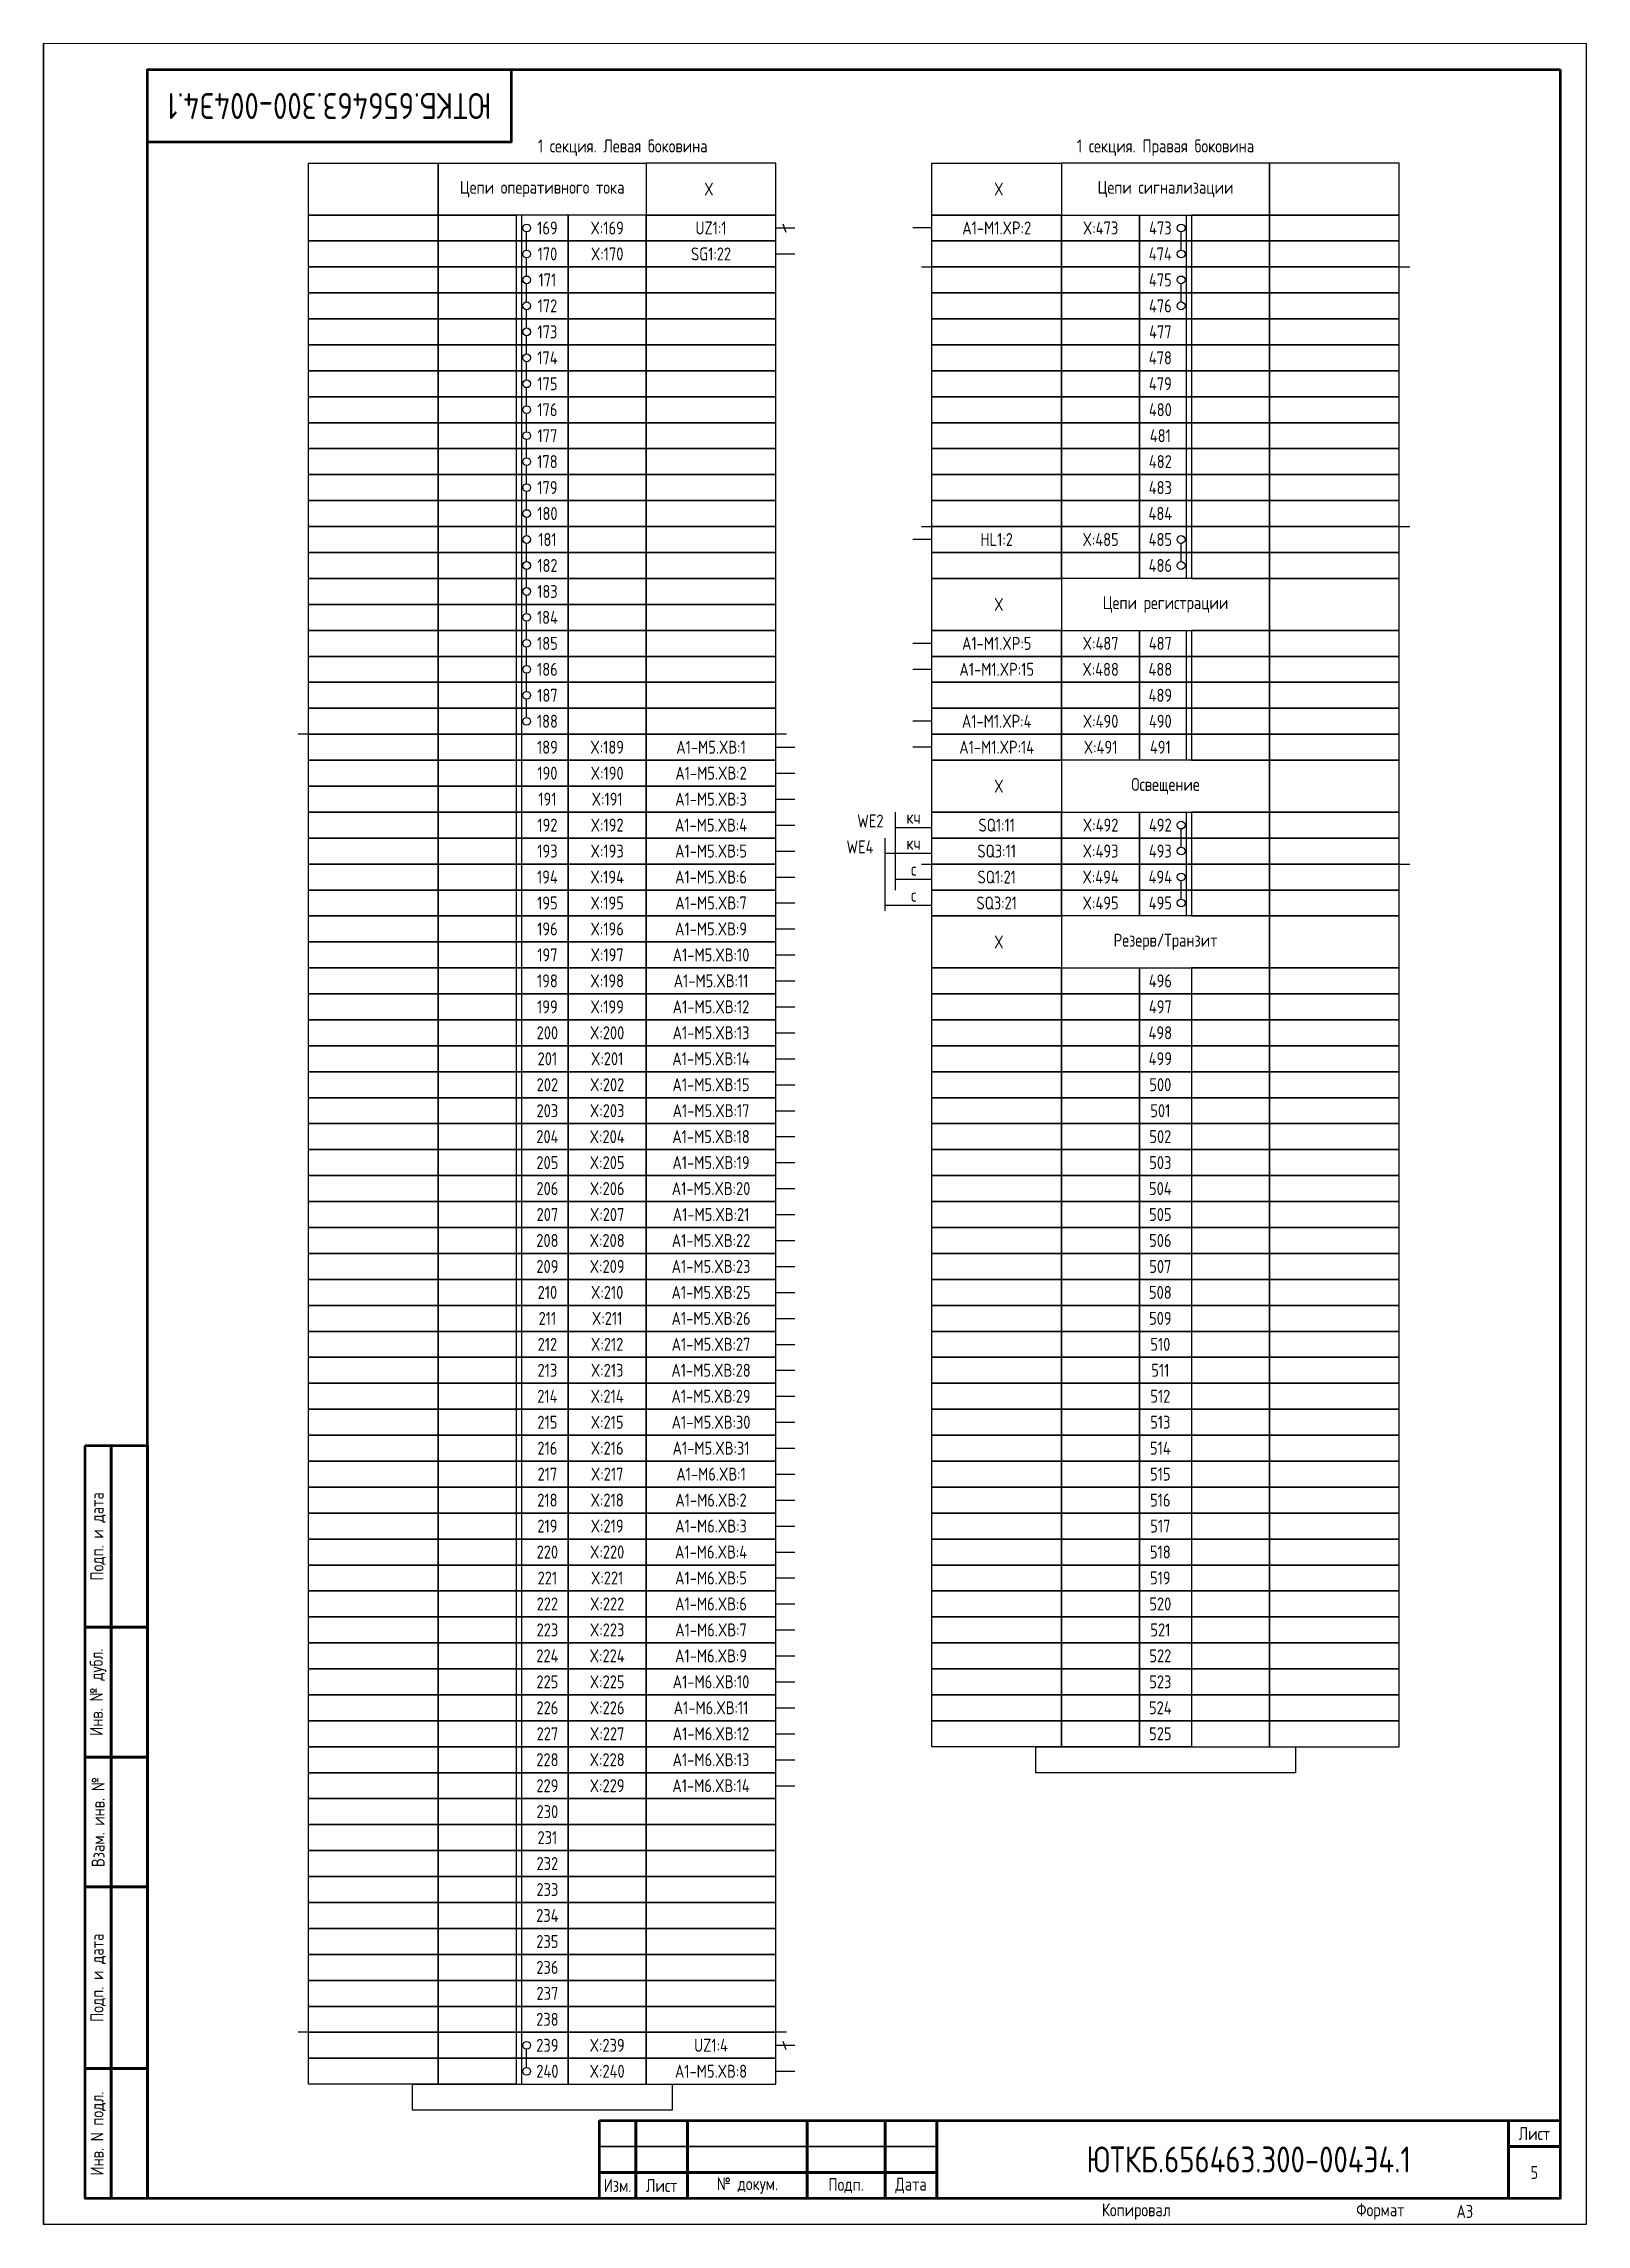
# Paper-space layout 'Э4.1_5' of a CAD drawing. Header units: millimetres, sheet in inches. Extents: x 288.1 to 295.2, y 94.4 to 104.5.
# The model-space entities are those that its viewports show. They can reach past a viewport. Long polylines and large blocks are cut down to what shows.
import ezdxf

# ---------------------------------------------------------------- set-up
doc = ezdxf.new("R2010")
doc.units = ezdxf.units.MM
doc.styles.add('Gost_type_A', font='GOST_0.TTF')

psp = doc.layouts.new('Э4.1_5')

msp = doc.modelspace()

# ---------------------------------------------------------------- texts
at = {"insert": (9223, 408.07), "char_height": 5, "width": 70, "attachment_point": 5, "rotation": 180, "style": 'Gost_type_A'}
msp.add_mtext('ЮТКБ.656463.300-004Э4.1', dxfattribs=at)
at = {"style": 'Gost_type_A'}
for s, insert, char_height, width, attachment_point in [('1 секция. Левая боковина', (9279.5, 400.03), 2.5, 59, 5), ('1 секция. Правая боковина', (9384, 400.03), 2.5, 90, 5), ('Цепи оперативного тока', (9264, 392.07), 2.5, 40, 5), ('X', (9296.09, 392.07), 2.5, 25, 5), ('X', (9351.91, 392.07), 2.5, 25, 5), ('Цепи сигнализации', (9384, 392.07), 2.5, 40, 5), ('UZ1:1', (9296.5, 384.57), 2.5, 25, 5), ('A1-M1.XP:2', (9351.5, 384.57), 2.5, 25, 5), ('SG1:22', (9296.5, 379.57), 2.5, 25, 5), ('HL1:2', (9351.5, 324.57), 2.5, 25, 5), ('X', (9351.91, 312.07), 2.5, 25, 5), ('Цепи регистрации', (9384, 312.07), 2.5, 40, 5), ('A1-M1.XP:5', (9351.5, 304.57), 2.5, 25, 5), ('A1-M1.XP:15', (9351.5, 299.57), 2.5, 25, 5), ('A1-M1.XP:4', (9351.5, 289.57), 2.5, 25, 5), ('A1-M5.XВ:1', (9296.5, 284.57), 2.5, 25, 5), ('A1-M1.XP:14', (9351.5, 284.57), 2.5, 25, 5), ('A1-M5.XВ:2', (9296.5, 279.57), 2.5, 25, 5), ('X', (9351.91, 277.07), 2.5, 25, 5), ('Освещение', (9384, 277.07), 2.5, 40, 5), ('A1-M5.XВ:3', (9296.5, 274.57), 2.5, 25, 5), ('A1-M5.XВ:4', (9296.5, 269.57), 2.5, 25, 5), ('WE2', (9327.18, 270.37), 2.5, 7, 5), ('кч', (9335.5, 271.07), 2.5, 7, 5), ('SQ1:11', (9351.5, 269.57), 2.5, 25, 5), ('A1-M5.XВ:5', (9296.5, 264.57), 2.5, 25, 5), ('WE4', (9325.18, 265.37), 2.5, 7, 5), ('кч', (9335.5, 266.07), 2.5, 7, 5), ('SQ3:11', (9351.5, 264.57), 2.5, 25, 5), ('A1-M5.XВ:6', (9296.5, 259.57), 2.5, 25, 5), ('с', (9335.5, 261.07), 2.5, 7, 5), ('SQ1:21', (9351.5, 259.57), 2.5, 25, 5), ('с', (9335.5, 256.07), 2.5, 7, 5), ('A1-M5.XВ:7', (9296.5, 254.57), 2.5, 25, 5), ('SQ3:21', (9351.5, 254.57), 2.5, 25, 5), ('A1-M5.XВ:9', (9296.5, 249.57), 2.5, 25, 5), ('X', (9351.91, 247.07), 2.5, 25, 5), ('Резерв/Транзит', (9384, 247.07), 2.5, 40, 5), ('A1-M5.XВ:10', (9296.5, 244.57), 2.5, 25, 5), ('A1-M5.XВ:11', (9296.5, 239.57), 2.5, 25, 5), ('A1-M5.XВ:12', (9296.5, 234.57), 2.5, 25, 5), ('A1-M5.XВ:13', (9296.5, 229.57), 2.5, 25, 5), ('A1-M5.XВ:14', (9296.5, 224.57), 2.5, 25, 5), ('A1-M5.XВ:15', (9296.5, 219.57), 2.5, 25, 5), ('A1-M5.XВ:17', (9296.5, 214.57), 2.5, 25, 5), ('A1-M5.XВ:18', (9296.5, 209.57), 2.5, 25, 5), ('A1-M5.XВ:19', (9296.5, 204.57), 2.5, 25, 5), ('A1-M5.XВ:20', (9296.5, 199.57), 2.5, 25, 5), ('A1-M5.XВ:21', (9296.5, 194.57), 2.5, 25, 5), ('A1-M5.XВ:22', (9296.5, 189.57), 2.5, 25, 5), ('A1-M5.XВ:23', (9296.5, 184.57), 2.5, 25, 5), ('A1-M5.XВ:25', (9296.5, 179.57), 2.5, 25, 5), ('A1-M5.XВ:26', (9296.5, 174.57), 2.5, 25, 5), ('A1-M5.XВ:27', (9296.5, 169.57), 2.5, 25, 5), ('A1-M5.XВ:28', (9296.5, 164.57), 2.5, 25, 5), ('A1-M5.XВ:29', (9296.5, 159.57), 2.5, 25, 5), ('A1-M5.XВ:30', (9296.5, 154.57), 2.5, 25, 5), ('A1-M5.XВ:31', (9296.5, 149.57), 2.5, 25, 5), ('A1-M6.XВ:1', (9296.5, 144.57), 2.5, 25, 5), ('A1-M6.XВ:2', (9296.5, 139.57), 2.5, 25, 5), ('A1-M6.XВ:3', (9296.5, 134.57), 2.5, 25, 5), ('A1-M6.XВ:4', (9296.5, 129.57), 2.5, 25, 5), ('A1-M6.XВ:5', (9296.5, 124.57), 2.5, 25, 5), ('A1-M6.XВ:6', (9296.5, 119.57), 2.5, 25, 5), ('A1-M6.XВ:7', (9296.5, 114.57), 2.5, 25, 5), ('A1-M6.XВ:9', (9296.5, 109.57), 2.5, 25, 5), ('A1-M6.XВ:10', (9296.5, 104.57), 2.5, 25, 5), ('A1-M6.XВ:11', (9296.5, 99.57), 2.5, 25, 5), ('A1-M6.XВ:12', (9296.5, 94.57), 2.5, 25, 5), ('A1-M6.XВ:13', (9296.5, 89.57), 2.5, 25, 5), ('A1-M6.XВ:14', (9296.5, 84.57), 2.5, 25, 5), ('UZ1:4', (9296.5, 34.57), 2.5, 25, 5), ('A1-M5.XВ:8', (9296.5, 29.57), 2.5, 25, 5), ('ЮТКБ.656463.300-004Э4.1', (9400, 12.57), 5, 120, 5), ('5', (9455, 10.07), 2.5, 10, 5), ('A3', (9440, 2.57), 2.5, 20, 4), ('A3', (9440, 2.57), 2.5, 20, 4)]:
    msp.add_mtext(s, dxfattribs=dict(at, insert=insert, char_height=char_height, width=width, attachment_point=attachment_point))
at = {"ltscale": 10, "char_height": 2.5, "attachment_point": 5, "style": 'Gost_type_A'}
for s, insert, width in [('169', (9265, 384.57), 8), ('X:169', (9276.5, 384.57), 15), ('X:473', (9371.5, 384.57), 15), ('473', (9383, 384.57), 8), ('170', (9265, 379.57), 8), ('X:170', (9276.5, 379.57), 15), ('474', (9383, 379.57), 8), ('171', (9265, 374.57), 8), ('475', (9383, 374.57), 8), ('172', (9265, 369.57), 8), ('476', (9383, 369.57), 8), ('173', (9265, 364.57), 8), ('477', (9383, 364.57), 8), ('174', (9265, 359.57), 8), ('478', (9383, 359.57), 8), ('175', (9265, 354.57), 8), ('479', (9383, 354.57), 8), ('176', (9265, 349.57), 8), ('480', (9383, 349.57), 8), ('177', (9265, 344.57), 8), ('481', (9383, 344.57), 8), ('178', (9265, 339.57), 8), ('482', (9383, 339.57), 8), ('179', (9265, 334.57), 8), ('483', (9383, 334.57), 8), ('180', (9265, 329.57), 8), ('484', (9383, 329.57), 8), ('181', (9265, 324.57), 8), ('X:485', (9371.5, 324.57), 15), ('485', (9383, 324.57), 8), ('182', (9265, 319.57), 8), ('486', (9383, 319.57), 8), ('183', (9265, 314.57), 8), ('184', (9265, 309.57), 8), ('185', (9265, 304.57), 8), ('X:487', (9371.5, 304.57), 15), ('487', (9383, 304.57), 8), ('186', (9265, 299.57), 8), ('X:488', (9371.5, 299.57), 15), ('488', (9383, 299.57), 8), ('187', (9265, 294.57), 8), ('489', (9383, 294.57), 8), ('188', (9265, 289.57), 8), ('X:490', (9371.5, 289.57), 15), ('490', (9383, 289.57), 8), ('189', (9265, 284.57), 8), ('X:189', (9276.5, 284.57), 15), ('X:491', (9371.5, 284.57), 15), ('491', (9383, 284.57), 8), ('190', (9265, 279.57), 8), ('X:190', (9276.5, 279.57), 15), ('191', (9265, 274.57), 8), ('X:191', (9276.5, 274.57), 15), ('192', (9265, 269.57), 8), ('X:192', (9276.5, 269.57), 15), ('X:492', (9371.5, 269.57), 15), ('492', (9383, 269.57), 8), ('193', (9265, 264.57), 8), ('X:193', (9276.5, 264.57), 15), ('X:493', (9371.5, 264.57), 15), ('493', (9383, 264.57), 8), ('194', (9265, 259.57), 8), ('X:194', (9276.5, 259.57), 15), ('X:494', (9371.5, 259.57), 15), ('494', (9383, 259.57), 8), ('195', (9265, 254.57), 8), ('X:195', (9276.5, 254.57), 15), ('X:495', (9371.5, 254.57), 15), ('495', (9383, 254.57), 8), ('196', (9265, 249.57), 8), ('X:196', (9276.5, 249.57), 15), ('197', (9265, 244.57), 8), ('X:197', (9276.5, 244.57), 15), ('198', (9265, 239.57), 8), ('X:198', (9276.5, 239.57), 15), ('496', (9383, 239.57), 8), ('199', (9265, 234.57), 8), ('X:199', (9276.5, 234.57), 15), ('497', (9383, 234.57), 8), ('200', (9265, 229.57), 8), ('X:200', (9276.5, 229.57), 15), ('498', (9383, 229.57), 8), ('201', (9265, 224.57), 8), ('X:201', (9276.5, 224.57), 15), ('499', (9383, 224.57), 8), ('202', (9265, 219.57), 8), ('X:202', (9276.5, 219.57), 15), ('500', (9383, 219.57), 8), ('203', (9265, 214.57), 8), ('X:203', (9276.5, 214.57), 15), ('501', (9383, 214.57), 8), ('204', (9265, 209.57), 8), ('X:204', (9276.5, 209.57), 15), ('502', (9383, 209.57), 8), ('205', (9265, 204.57), 8), ('X:205', (9276.5, 204.57), 15), ('503', (9383, 204.57), 8), ('206', (9265, 199.57), 8), ('X:206', (9276.5, 199.57), 15), ('504', (9383, 199.57), 8), ('207', (9265, 194.57), 8), ('X:207', (9276.5, 194.57), 15), ('505', (9383, 194.57), 8), ('208', (9265, 189.57), 8), ('X:208', (9276.5, 189.57), 15), ('506', (9383, 189.57), 8), ('209', (9265, 184.57), 8), ('X:209', (9276.5, 184.57), 15), ('507', (9383, 184.57), 8), ('210', (9265, 179.57), 8), ('X:210', (9276.5, 179.57), 15), ('508', (9383, 179.57), 8), ('211', (9265, 174.57), 8), ('X:211', (9276.5, 174.57), 15), ('509', (9383, 174.57), 8), ('212', (9265, 169.57), 8), ('X:212', (9276.5, 169.57), 15), ('510', (9383, 169.57), 8), ('213', (9265, 164.57), 8), ('X:213', (9276.5, 164.57), 15), ('511', (9383, 164.57), 8), ('214', (9265, 159.57), 8), ('X:214', (9276.5, 159.57), 15), ('512', (9383, 159.57), 8), ('215', (9265, 154.57), 8), ('X:215', (9276.5, 154.57), 15), ('513', (9383, 154.57), 8), ('216', (9265, 149.57), 8), ('X:216', (9276.5, 149.57), 15), ('514', (9383, 149.57), 8), ('217', (9265, 144.57), 8), ('X:217', (9276.5, 144.57), 15), ('515', (9383, 144.57), 8), ('218', (9265, 139.57), 8), ('X:218', (9276.5, 139.57), 15), ('516', (9383, 139.57), 8), ('219', (9265, 134.57), 8), ('X:219', (9276.5, 134.57), 15), ('517', (9383, 134.57), 8), ('220', (9265, 129.57), 8), ('X:220', (9276.5, 129.57), 15), ('518', (9383, 129.57), 8), ('221', (9265, 124.57), 8), ('X:221', (9276.5, 124.57), 15), ('519', (9383, 124.57), 8), ('222', (9265, 119.57), 8), ('X:222', (9276.5, 119.57), 15), ('520', (9383, 119.57), 8), ('223', (9265, 114.57), 8), ('X:223', (9276.5, 114.57), 15), ('521', (9383, 114.57), 8), ('224', (9265, 109.57), 8), ('X:224', (9276.5, 109.57), 15), ('522', (9383, 109.57), 8), ('225', (9265, 104.57), 8), ('X:225', (9276.5, 104.57), 15), ('523', (9383, 104.57), 8), ('226', (9265, 99.57), 8), ('X:226', (9276.5, 99.57), 15), ('524', (9383, 99.57), 8), ('227', (9265, 94.57), 8), ('X:227', (9276.5, 94.57), 15), ('525', (9383, 94.57), 8), ('228', (9265, 89.57), 8), ('X:228', (9276.5, 89.57), 15), ('229', (9265, 84.57), 8), ('X:229', (9276.5, 84.57), 15), ('230', (9265, 79.57), 8), ('231', (9265, 74.57), 8), ('232', (9265, 69.57), 8), ('233', (9265, 64.57), 8), ('234', (9265, 59.57), 8), ('235', (9265, 54.57), 8), ('236', (9265, 49.57), 8), ('237', (9265, 44.57), 8), ('238', (9265, 39.57), 8), ('239', (9265, 34.57), 8), ('X:239', (9276.5, 34.57), 15), ('240', (9265, 29.57), 8), ('X:240', (9276.5, 29.57), 15)]:
    msp.add_mtext(s, dxfattribs=dict(at, insert=insert, width=width))

# ---------------------------------------------------------------- blocks, each defined once
blk = doc.blocks.new('Штамп левый нижний')
at = {"lineweight": 50}
for points in [[(-12, 145), (-7, 145), (-7, 110), (-12, 110)], [(-7, 145), (0, 145), (0, 110), (-7, 110)], [(-12, 110), (-7, 110), (-7, 85), (-12, 85)], [(-7, 110), (0, 110), (0, 85), (-7, 85)], [(-12, 85), (-7, 85), (-7, 60), (-12, 60)], [(-7, 85), (0, 85), (0, 60), (-7, 60)], [(-12, 60), (-7, 60), (-7, 25), (-12, 25)], [(-7, 60), (0, 60), (0, 25), (-7, 25)], [(-12, 25), (-7, 25), (-7, 0), (-12, 0)], [(-7, 25), (0, 25), (0, 0), (-7, 0)]]:
    blk.add_lwpolyline(points, close=True, dxfattribs=at)
at = {"char_height": 2.5, "attachment_point": 5, "rotation": 90, "style": 'Gost_type_A'}
for s, insert, width in [('Подп. и дата', (-9.5, 127.5), 35), ('Инв. № дубл.', (-9.5, 97.5), 25), ('Взам. инв. №', (-9.5, 72.5), 25), ('Подп. и дата', (-9.5, 42.5), 35), ('Инв. N подл.', (-9.5, 12.5), 25)]:
    blk.add_mtext(s, dxfattribs=dict(at, insert=insert, width=width))
blk = doc.blocks.new('Штамп угловой верхний')
at = {"lineweight": 50}
blk.add_lwpolyline([(0, 0), (70, 0), (70, -14), (0, -14)], close=True, dxfattribs=at)
blk = doc.blocks.new('Штамп малый нижний')
at = {"lineweight": 50}
for points in [[(-185, 15), (-178, 15), (-178, 5), (-185, 5)], [(-178, 15), (-168, 15), (-168, 5), (-178, 5)], [(-168, 15), (-145, 15), (-145, 5), (-168, 5)], [(-145, 15), (-130, 15), (-130, 5), (-145, 5)], [(-130, 15), (-120, 15), (-120, 5), (-130, 5)], [(-120, 15), (-10, 15), (-10, 0), (-120, 0)], [(-10, 15), (0, 15), (0, 10), (-10, 10)], [(-10, 10), (0, 10), (0, 0), (-10, 0)], [(-185, 5), (-178, 5), (-178, 0), (-185, 0)], [(-178, 5), (-168, 5), (-168, 0), (-178, 0)], [(-168, 5), (-145, 5), (-145, 0), (-168, 0)], [(-145, 5), (-130, 5), (-130, 0), (-145, 0)], [(-130, 5), (-120, 5), (-120, 0), (-130, 0)]]:
    blk.add_lwpolyline(points, close=True, dxfattribs=at)
for points in [[(-185, 15), (-178, 15), (-178, 10), (-185, 10)], [(-178, 15), (-168, 15), (-168, 10), (-178, 10)], [(-168, 15), (-145, 15), (-145, 10), (-168, 10)], [(-145, 15), (-130, 15), (-130, 10), (-145, 10)], [(-130, 15), (-120, 15), (-120, 10), (-130, 10)], [(-185, 10), (-178, 10), (-178, 5), (-185, 5)], [(-178, 10), (-168, 10), (-168, 5), (-178, 5)], [(-168, 10), (-145, 10), (-145, 5), (-168, 5)], [(-145, 10), (-130, 10), (-130, 5), (-145, 5)], [(-130, 10), (-120, 10), (-120, 5), (-130, 5)]]:
    blk.add_lwpolyline(points, close=True)
at = {"char_height": 2.5, "style": 'Gost_type_A'}
for s, insert, width, attachment_point in [('Лист', (-5, 12.5), 10, 5), ('Изм.', (-181.5, 2.5), 7, 5), ('Лист', (-173, 2.5), 10, 5), ('№ докум.', (-156.5, 2.5), 23, 5), ('Подп.', (-137.5, 2.5), 15, 5), ('Дата', (-125, 2.5), 10, 5), ('Копировал', (-75, -2.53), 13.1202, 6), ('Формат', (-30, -2.53), 13.1202, 6)]:
    blk.add_mtext(s, dxfattribs=dict(at, insert=insert, width=width, attachment_point=attachment_point))

# ---------------------------------------------------------------- linework, layer by layer
for p, q in [((9260, 387.07), (9260, 137.07)), ((9388, 387.07), (9388, 327.07)), ((9261, 380.32), (9261, 383.82)), ((9309, 384.57), (9312.62, 384.57)), ((9310.3, 385.38), (9310.87, 383.76)), ((9339, 384.57), (9335.38, 384.57)), ((9387, 380.32), (9387, 383.82)), ((9261, 375.32), (9261, 378.82)), ((9309, 379.57), (9312.62, 379.57)), ((9261, 370.32), (9261, 373.82)), ((9337, 377.07), (9431, 377.07)), ((9387, 370.32), (9387, 373.82)), ((9261, 365.32), (9261, 368.82)), ((9261, 360.32), (9261, 363.82)), ((9261, 355.32), (9261, 358.82)), ((9261, 350.32), (9261, 353.82)), ((9261, 345.32), (9261, 348.82)), ((9261, 340.32), (9261, 343.82)), ((9261, 335.32), (9261, 338.82)), ((9261, 330.32), (9261, 333.82)), ((9261, 325.32), (9261, 328.82)), ((9261, 320.32), (9261, 323.82)), ((9339, 324.57), (9335.38, 324.57)), ((9337, 327.07), (9431, 327.07)), ((9387, 320.32), (9387, 323.82)), ((9388, 327.07), (9388, 317.07)), ((9261, 315.32), (9261, 318.82)), ((9261, 310.32), (9261, 313.82)), ((9261, 305.32), (9261, 308.82)), ((9388, 307.07), (9388, 282.07)), ((9261, 300.32), (9261, 303.82)), ((9339, 304.57), (9335.38, 304.57)), ((9261, 295.32), (9261, 298.82)), ((9339, 299.57), (9335.38, 299.57)), ((9261, 290.32), (9261, 293.82)), ((9311, 287.07), (9217, 287.07)), ((9339, 289.57), (9335.38, 289.57)), ((9309, 284.57), (9312.62, 284.57)), ((9339, 284.57), (9335.38, 284.57)), ((9309, 279.57), (9312.62, 279.57)), ((9309, 274.57), (9312.62, 274.57)), ((9309, 269.57), (9312.62, 269.57)), ((9332, 257.07), (9332, 272.07)), ((9339, 269.07), (9332, 269.07)), ((9387, 265.32), (9387, 268.82)), ((9388, 272.07), (9388, 252.07)), ((9330, 253.07), (9330, 267.07)), ((9309, 264.57), (9312.62, 264.57)), ((9339, 264.07), (9330, 264.07)), ((9337, 262.07), (9431, 262.07)), ((9309, 259.57), (9312.62, 259.57)), ((9339, 259.07), (9332, 259.07)), ((9387, 255.32), (9387, 258.82)), ((9309, 254.57), (9312.62, 254.57)), ((9339, 254.07), (9330, 254.07)), ((9309, 249.57), (9312.62, 249.57)), ((9309, 244.57), (9312.62, 244.57)), ((9309, 239.57), (9312.62, 239.57)), ((9309, 234.57), (9312.62, 234.57)), ((9309, 229.57), (9312.62, 229.57)), ((9309, 224.57), (9312.62, 224.57)), ((9309, 219.57), (9312.62, 219.57)), ((9309, 214.57), (9312.62, 214.57)), ((9309, 209.57), (9312.62, 209.57)), ((9309, 204.57), (9312.62, 204.57)), ((9309, 199.57), (9312.62, 199.57)), ((9309, 194.57), (9312.62, 194.57)), ((9309, 189.57), (9312.62, 189.57)), ((9309, 184.57), (9312.62, 184.57)), ((9309, 179.57), (9312.62, 179.57)), ((9309, 174.57), (9312.62, 174.57)), ((9309, 169.57), (9312.62, 169.57)), ((9309, 164.57), (9312.62, 164.57)), ((9309, 159.57), (9312.62, 159.57)), ((9309, 154.57), (9312.62, 154.57)), ((9309, 149.57), (9312.62, 149.57)), ((9309, 144.57), (9312.62, 144.57)), ((9309, 139.57), (9312.62, 139.57)), ((9260, 137.07), (9260, 77.07)), ((9309, 134.57), (9312.62, 134.57)), ((9309, 134.57), (9312.62, 134.57)), ((9309, 129.57), (9312.62, 129.57)), ((9309, 129.57), (9312.62, 129.57)), ((9309, 124.57), (9312.62, 124.57)), ((9309, 124.57), (9312.62, 124.57)), ((9309, 119.57), (9312.62, 119.57)), ((9309, 119.57), (9312.62, 119.57)), ((9309, 114.57), (9312.62, 114.57)), ((9309, 114.57), (9312.62, 114.57)), ((9309, 109.57), (9312.62, 109.57)), ((9309, 109.57), (9312.62, 109.57)), ((9309, 104.57), (9312.62, 104.57)), ((9309, 104.57), (9312.62, 104.57)), ((9309, 99.57), (9312.62, 99.57)), ((9309, 99.57), (9312.62, 99.57)), ((9309, 94.57), (9312.62, 94.57)), ((9309, 94.57), (9312.62, 94.57)), ((9309, 89.57), (9312.62, 89.57)), ((9309, 89.57), (9312.62, 89.57)), ((9260, 87.07), (9260, 27.07)), ((9309, 84.57), (9312.62, 84.57)), ((9309, 84.57), (9312.62, 84.57)), ((9311, 37.07), (9217, 37.07)), ((9261, 30.32), (9261, 33.82)), ((9309, 34.57), (9312.62, 34.57)), ((9310.3, 35.38), (9310.87, 33.76)), ((9309, 29.57), (9312.62, 29.57))]:
    msp.add_line(p, q)
for points in [[(9168, 420.07), (9168, 0.07), (8871, 0.07), (8871, 420.07)], [(9465, 420.07), (9465, 0.07), (9168, 0.07), (9168, 420.07)], [(9219, 397.07), (9244, 397.07), (9244, 387.07), (9219, 387.07)], [(9244, 397.07), (9284, 397.07), (9284, 387.07), (9244, 387.07)], [(9309, 397.07), (9284, 397.07), (9284, 387.07), (9309, 387.07)], [(9339, 397.07), (9364, 397.07), (9364, 387.07), (9339, 387.07)], [(9404, 397.07), (9364, 397.07), (9364, 387.07), (9404, 387.07)], [(9429, 397.07), (9404, 397.07), (9404, 387.07), (9429, 387.07)], [(9219, 387.07), (9244, 387.07), (9244, 382.07), (9219, 382.07)], [(9244, 387.07), (9259, 387.07), (9259, 382.07), (9244, 382.07)], [(9269, 387.07), (9259, 387.07), (9259, 382.07), (9269, 382.07)], [(9284, 387.07), (9269, 387.07), (9269, 382.07), (9284, 382.07)], [(9309, 387.07), (9284, 387.07), (9284, 382.07), (9309, 382.07)], [(9339, 387.07), (9364, 387.07), (9364, 382.07), (9339, 382.07)], [(9364, 387.07), (9379, 387.07), (9379, 382.07), (9364, 382.07)], [(9379, 387.07), (9389, 387.07), (9389, 382.07), (9379, 382.07)], [(9404, 387.07), (9389, 387.07), (9389, 382.07), (9404, 382.07)], [(9429, 387.07), (9404, 387.07), (9404, 382.07), (9429, 382.07)], [(9219, 382.07), (9244, 382.07), (9244, 377.07), (9219, 377.07)], [(9244, 382.07), (9259, 382.07), (9259, 377.07), (9244, 377.07)], [(9269, 382.07), (9259, 382.07), (9259, 377.07), (9269, 377.07)], [(9284, 382.07), (9269, 382.07), (9269, 377.07), (9284, 377.07)], [(9309, 382.07), (9284, 382.07), (9284, 377.07), (9309, 377.07)], [(9339, 382.07), (9364, 382.07), (9364, 377.07), (9339, 377.07)], [(9364, 382.07), (9379, 382.07), (9379, 377.07), (9364, 377.07)], [(9379, 382.07), (9389, 382.07), (9389, 377.07), (9379, 377.07)], [(9404, 382.07), (9389, 382.07), (9389, 377.07), (9404, 377.07)], [(9429, 382.07), (9404, 382.07), (9404, 377.07), (9429, 377.07)], [(9219, 377.07), (9244, 377.07), (9244, 372.07), (9219, 372.07)], [(9244, 377.07), (9259, 377.07), (9259, 372.07), (9244, 372.07)], [(9269, 377.07), (9259, 377.07), (9259, 372.07), (9269, 372.07)], [(9284, 377.07), (9269, 377.07), (9269, 372.07), (9284, 372.07)], [(9309, 377.07), (9284, 377.07), (9284, 372.07), (9309, 372.07)], [(9339, 377.07), (9364, 377.07), (9364, 372.07), (9339, 372.07)], [(9364, 377.07), (9379, 377.07), (9379, 372.07), (9364, 372.07)], [(9379, 377.07), (9389, 377.07), (9389, 372.07), (9379, 372.07)], [(9404, 377.07), (9389, 377.07), (9389, 372.07), (9404, 372.07)], [(9429, 377.07), (9404, 377.07), (9404, 372.07), (9429, 372.07)], [(9219, 372.07), (9244, 372.07), (9244, 367.07), (9219, 367.07)], [(9244, 372.07), (9259, 372.07), (9259, 367.07), (9244, 367.07)], [(9269, 372.07), (9259, 372.07), (9259, 367.07), (9269, 367.07)], [(9284, 372.07), (9269, 372.07), (9269, 367.07), (9284, 367.07)], [(9309, 372.07), (9284, 372.07), (9284, 367.07), (9309, 367.07)], [(9339, 372.07), (9364, 372.07), (9364, 367.07), (9339, 367.07)], [(9364, 372.07), (9379, 372.07), (9379, 367.07), (9364, 367.07)], [(9379, 372.07), (9389, 372.07), (9389, 367.07), (9379, 367.07)], [(9404, 372.07), (9389, 372.07), (9389, 367.07), (9404, 367.07)], [(9429, 372.07), (9404, 372.07), (9404, 367.07), (9429, 367.07)], [(9219, 367.07), (9244, 367.07), (9244, 362.07), (9219, 362.07)], [(9244, 367.07), (9259, 367.07), (9259, 362.07), (9244, 362.07)], [(9269, 367.07), (9259, 367.07), (9259, 362.07), (9269, 362.07)], [(9284, 367.07), (9269, 367.07), (9269, 362.07), (9284, 362.07)], [(9309, 367.07), (9284, 367.07), (9284, 362.07), (9309, 362.07)], [(9339, 367.07), (9364, 367.07), (9364, 362.07), (9339, 362.07)], [(9364, 367.07), (9379, 367.07), (9379, 362.07), (9364, 362.07)], [(9379, 367.07), (9389, 367.07), (9389, 362.07), (9379, 362.07)], [(9404, 367.07), (9389, 367.07), (9389, 362.07), (9404, 362.07)], [(9429, 367.07), (9404, 367.07), (9404, 362.07), (9429, 362.07)], [(9219, 362.07), (9244, 362.07), (9244, 357.07), (9219, 357.07)], [(9244, 362.07), (9259, 362.07), (9259, 357.07), (9244, 357.07)], [(9269, 362.07), (9259, 362.07), (9259, 357.07), (9269, 357.07)], [(9284, 362.07), (9269, 362.07), (9269, 357.07), (9284, 357.07)], [(9309, 362.07), (9284, 362.07), (9284, 357.07), (9309, 357.07)], [(9339, 362.07), (9364, 362.07), (9364, 357.07), (9339, 357.07)], [(9364, 362.07), (9379, 362.07), (9379, 357.07), (9364, 357.07)], [(9379, 362.07), (9389, 362.07), (9389, 357.07), (9379, 357.07)], [(9404, 362.07), (9389, 362.07), (9389, 357.07), (9404, 357.07)], [(9429, 362.07), (9404, 362.07), (9404, 357.07), (9429, 357.07)], [(9219, 357.07), (9244, 357.07), (9244, 352.07), (9219, 352.07)], [(9244, 357.07), (9259, 357.07), (9259, 352.07), (9244, 352.07)], [(9269, 357.07), (9259, 357.07), (9259, 352.07), (9269, 352.07)], [(9284, 357.07), (9269, 357.07), (9269, 352.07), (9284, 352.07)], [(9309, 357.07), (9284, 357.07), (9284, 352.07), (9309, 352.07)], [(9339, 357.07), (9364, 357.07), (9364, 352.07), (9339, 352.07)], [(9364, 357.07), (9379, 357.07), (9379, 352.07), (9364, 352.07)], [(9379, 357.07), (9389, 357.07), (9389, 352.07), (9379, 352.07)], [(9404, 357.07), (9389, 357.07), (9389, 352.07), (9404, 352.07)], [(9429, 357.07), (9404, 357.07), (9404, 352.07), (9429, 352.07)], [(9219, 352.07), (9244, 352.07), (9244, 347.07), (9219, 347.07)], [(9244, 352.07), (9259, 352.07), (9259, 347.07), (9244, 347.07)], [(9269, 352.07), (9259, 352.07), (9259, 347.07), (9269, 347.07)], [(9284, 352.07), (9269, 352.07), (9269, 347.07), (9284, 347.07)], [(9309, 352.07), (9284, 352.07), (9284, 347.07), (9309, 347.07)], [(9339, 352.07), (9364, 352.07), (9364, 347.07), (9339, 347.07)], [(9364, 352.07), (9379, 352.07), (9379, 347.07), (9364, 347.07)], [(9379, 352.07), (9389, 352.07), (9389, 347.07), (9379, 347.07)], [(9404, 352.07), (9389, 352.07), (9389, 347.07), (9404, 347.07)], [(9429, 352.07), (9404, 352.07), (9404, 347.07), (9429, 347.07)], [(9219, 347.07), (9244, 347.07), (9244, 342.07), (9219, 342.07)], [(9244, 347.07), (9259, 347.07), (9259, 342.07), (9244, 342.07)], [(9269, 347.07), (9259, 347.07), (9259, 342.07), (9269, 342.07)], [(9284, 347.07), (9269, 347.07), (9269, 342.07), (9284, 342.07)], [(9309, 347.07), (9284, 347.07), (9284, 342.07), (9309, 342.07)], [(9339, 347.07), (9364, 347.07), (9364, 342.07), (9339, 342.07)], [(9364, 347.07), (9379, 347.07), (9379, 342.07), (9364, 342.07)], [(9379, 347.07), (9389, 347.07), (9389, 342.07), (9379, 342.07)], [(9404, 347.07), (9389, 347.07), (9389, 342.07), (9404, 342.07)], [(9429, 347.07), (9404, 347.07), (9404, 342.07), (9429, 342.07)], [(9219, 342.07), (9244, 342.07), (9244, 337.07), (9219, 337.07)], [(9244, 342.07), (9259, 342.07), (9259, 337.07), (9244, 337.07)], [(9269, 342.07), (9259, 342.07), (9259, 337.07), (9269, 337.07)], [(9284, 342.07), (9269, 342.07), (9269, 337.07), (9284, 337.07)], [(9309, 342.07), (9284, 342.07), (9284, 337.07), (9309, 337.07)], [(9339, 342.07), (9364, 342.07), (9364, 337.07), (9339, 337.07)], [(9364, 342.07), (9379, 342.07), (9379, 337.07), (9364, 337.07)], [(9379, 342.07), (9389, 342.07), (9389, 337.07), (9379, 337.07)], [(9404, 342.07), (9389, 342.07), (9389, 337.07), (9404, 337.07)], [(9429, 342.07), (9404, 342.07), (9404, 337.07), (9429, 337.07)], [(9219, 337.07), (9244, 337.07), (9244, 332.07), (9219, 332.07)], [(9244, 337.07), (9259, 337.07), (9259, 332.07), (9244, 332.07)], [(9269, 337.07), (9259, 337.07), (9259, 332.07), (9269, 332.07)], [(9284, 337.07), (9269, 337.07), (9269, 332.07), (9284, 332.07)], [(9309, 337.07), (9284, 337.07), (9284, 332.07), (9309, 332.07)], [(9339, 337.07), (9364, 337.07), (9364, 332.07), (9339, 332.07)], [(9364, 337.07), (9379, 337.07), (9379, 332.07), (9364, 332.07)], [(9379, 337.07), (9389, 337.07), (9389, 332.07), (9379, 332.07)], [(9404, 337.07), (9389, 337.07), (9389, 332.07), (9404, 332.07)], [(9429, 337.07), (9404, 337.07), (9404, 332.07), (9429, 332.07)], [(9219, 332.07), (9244, 332.07), (9244, 327.07), (9219, 327.07)], [(9244, 332.07), (9259, 332.07), (9259, 327.07), (9244, 327.07)], [(9269, 332.07), (9259, 332.07), (9259, 327.07), (9269, 327.07)], [(9284, 332.07), (9269, 332.07), (9269, 327.07), (9284, 327.07)], [(9309, 332.07), (9284, 332.07), (9284, 327.07), (9309, 327.07)], [(9339, 332.07), (9364, 332.07), (9364, 327.07), (9339, 327.07)], [(9364, 332.07), (9379, 332.07), (9379, 327.07), (9364, 327.07)], [(9379, 332.07), (9389, 332.07), (9389, 327.07), (9379, 327.07)], [(9404, 332.07), (9389, 332.07), (9389, 327.07), (9404, 327.07)], [(9429, 332.07), (9404, 332.07), (9404, 327.07), (9429, 327.07)], [(9219, 327.07), (9244, 327.07), (9244, 322.07), (9219, 322.07)], [(9244, 327.07), (9259, 327.07), (9259, 322.07), (9244, 322.07)], [(9269, 327.07), (9259, 327.07), (9259, 322.07), (9269, 322.07)], [(9284, 327.07), (9269, 327.07), (9269, 322.07), (9284, 322.07)], [(9309, 327.07), (9284, 327.07), (9284, 322.07), (9309, 322.07)], [(9339, 327.07), (9364, 327.07), (9364, 322.07), (9339, 322.07)], [(9364, 327.07), (9379, 327.07), (9379, 322.07), (9364, 322.07)], [(9379, 327.07), (9389, 327.07), (9389, 322.07), (9379, 322.07)], [(9404, 327.07), (9389, 327.07), (9389, 322.07), (9404, 322.07)], [(9429, 327.07), (9404, 327.07), (9404, 322.07), (9429, 322.07)], [(9219, 322.07), (9244, 322.07), (9244, 317.07), (9219, 317.07)], [(9244, 322.07), (9259, 322.07), (9259, 317.07), (9244, 317.07)], [(9269, 322.07), (9259, 322.07), (9259, 317.07), (9269, 317.07)], [(9284, 322.07), (9269, 322.07), (9269, 317.07), (9284, 317.07)], [(9309, 322.07), (9284, 322.07), (9284, 317.07), (9309, 317.07)], [(9339, 322.07), (9364, 322.07), (9364, 317.07), (9339, 317.07)], [(9364, 322.07), (9379, 322.07), (9379, 317.07), (9364, 317.07)], [(9379, 322.07), (9389, 322.07), (9389, 317.07), (9379, 317.07)], [(9404, 322.07), (9389, 322.07), (9389, 317.07), (9404, 317.07)], [(9429, 322.07), (9404, 322.07), (9404, 317.07), (9429, 317.07)], [(9219, 317.07), (9244, 317.07), (9244, 312.07), (9219, 312.07)], [(9244, 317.07), (9259, 317.07), (9259, 312.07), (9244, 312.07)], [(9269, 317.07), (9259, 317.07), (9259, 312.07), (9269, 312.07)], [(9284, 317.07), (9269, 317.07), (9269, 312.07), (9284, 312.07)], [(9309, 317.07), (9284, 317.07), (9284, 312.07), (9309, 312.07)], [(9339, 317.07), (9364, 317.07), (9364, 307.07), (9339, 307.07)], [(9404, 317.07), (9364, 317.07), (9364, 307.07), (9404, 307.07)], [(9429, 317.07), (9404, 317.07), (9404, 307.07), (9429, 307.07)], [(9219, 312.07), (9244, 312.07), (9244, 307.07), (9219, 307.07)], [(9244, 312.07), (9259, 312.07), (9259, 307.07), (9244, 307.07)], [(9269, 312.07), (9259, 312.07), (9259, 307.07), (9269, 307.07)], [(9284, 312.07), (9269, 312.07), (9269, 307.07), (9284, 307.07)], [(9309, 312.07), (9284, 312.07), (9284, 307.07), (9309, 307.07)], [(9219, 307.07), (9244, 307.07), (9244, 302.07), (9219, 302.07)], [(9244, 307.07), (9259, 307.07), (9259, 302.07), (9244, 302.07)], [(9269, 307.07), (9259, 307.07), (9259, 302.07), (9269, 302.07)], [(9284, 307.07), (9269, 307.07), (9269, 302.07), (9284, 302.07)], [(9309, 307.07), (9284, 307.07), (9284, 302.07), (9309, 302.07)], [(9339, 307.07), (9364, 307.07), (9364, 302.07), (9339, 302.07)], [(9364, 307.07), (9379, 307.07), (9379, 302.07), (9364, 302.07)], [(9379, 307.07), (9389, 307.07), (9389, 302.07), (9379, 302.07)], [(9404, 307.07), (9389, 307.07), (9389, 302.07), (9404, 302.07)], [(9429, 307.07), (9404, 307.07), (9404, 302.07), (9429, 302.07)], [(9219, 302.07), (9244, 302.07), (9244, 297.07), (9219, 297.07)], [(9244, 302.07), (9259, 302.07), (9259, 297.07), (9244, 297.07)], [(9269, 302.07), (9259, 302.07), (9259, 297.07), (9269, 297.07)], [(9284, 302.07), (9269, 302.07), (9269, 297.07), (9284, 297.07)], [(9309, 302.07), (9284, 302.07), (9284, 297.07), (9309, 297.07)], [(9339, 302.07), (9364, 302.07), (9364, 297.07), (9339, 297.07)], [(9364, 302.07), (9379, 302.07), (9379, 297.07), (9364, 297.07)], [(9379, 302.07), (9389, 302.07), (9389, 297.07), (9379, 297.07)], [(9404, 302.07), (9389, 302.07), (9389, 297.07), (9404, 297.07)], [(9429, 302.07), (9404, 302.07), (9404, 297.07), (9429, 297.07)], [(9219, 297.07), (9244, 297.07), (9244, 292.07), (9219, 292.07)], [(9244, 297.07), (9259, 297.07), (9259, 292.07), (9244, 292.07)], [(9269, 297.07), (9259, 297.07), (9259, 292.07), (9269, 292.07)], [(9284, 297.07), (9269, 297.07), (9269, 292.07), (9284, 292.07)], [(9309, 297.07), (9284, 297.07), (9284, 292.07), (9309, 292.07)], [(9339, 297.07), (9364, 297.07), (9364, 292.07), (9339, 292.07)], [(9364, 297.07), (9379, 297.07), (9379, 292.07), (9364, 292.07)], [(9379, 297.07), (9389, 297.07), (9389, 292.07), (9379, 292.07)], [(9404, 297.07), (9389, 297.07), (9389, 292.07), (9404, 292.07)], [(9429, 297.07), (9404, 297.07), (9404, 292.07), (9429, 292.07)], [(9219, 292.07), (9244, 292.07), (9244, 287.07), (9219, 287.07)], [(9244, 292.07), (9259, 292.07), (9259, 287.07), (9244, 287.07)], [(9269, 292.07), (9259, 292.07), (9259, 287.07), (9269, 287.07)], [(9284, 292.07), (9269, 292.07), (9269, 287.07), (9284, 287.07)], [(9309, 292.07), (9284, 292.07), (9284, 287.07), (9309, 287.07)], [(9339, 292.07), (9364, 292.07), (9364, 287.07), (9339, 287.07)], [(9364, 292.07), (9379, 292.07), (9379, 287.07), (9364, 287.07)], [(9379, 292.07), (9389, 292.07), (9389, 287.07), (9379, 287.07)], [(9404, 292.07), (9389, 292.07), (9389, 287.07), (9404, 287.07)], [(9429, 292.07), (9404, 292.07), (9404, 287.07), (9429, 287.07)], [(9219, 287.07), (9244, 287.07), (9244, 282.07), (9219, 282.07)], [(9244, 287.07), (9259, 287.07), (9259, 282.07), (9244, 282.07)], [(9269, 287.07), (9259, 287.07), (9259, 282.07), (9269, 282.07)], [(9284, 287.07), (9269, 287.07), (9269, 282.07), (9284, 282.07)], [(9309, 287.07), (9284, 287.07), (9284, 282.07), (9309, 282.07)], [(9339, 287.07), (9364, 287.07), (9364, 282.07), (9339, 282.07)], [(9364, 287.07), (9379, 287.07), (9379, 282.07), (9364, 282.07)], [(9379, 287.07), (9389, 287.07), (9389, 282.07), (9379, 282.07)], [(9404, 287.07), (9389, 287.07), (9389, 282.07), (9404, 282.07)], [(9429, 287.07), (9404, 287.07), (9404, 282.07), (9429, 282.07)], [(9219, 282.07), (9244, 282.07), (9244, 277.07), (9219, 277.07)], [(9244, 282.07), (9259, 282.07), (9259, 277.07), (9244, 277.07)], [(9269, 282.07), (9259, 282.07), (9259, 277.07), (9269, 277.07)], [(9284, 282.07), (9269, 282.07), (9269, 277.07), (9284, 277.07)], [(9309, 282.07), (9284, 282.07), (9284, 277.07), (9309, 277.07)], [(9339, 282.07), (9364, 282.07), (9364, 272.07), (9339, 272.07)], [(9404, 282.07), (9364, 282.07), (9364, 272.07), (9404, 272.07)], [(9429, 282.07), (9404, 282.07), (9404, 272.07), (9429, 272.07)], [(9219, 277.07), (9244, 277.07), (9244, 272.07), (9219, 272.07)], [(9244, 277.07), (9259, 277.07), (9259, 272.07), (9244, 272.07)], [(9269, 277.07), (9259, 277.07), (9259, 272.07), (9269, 272.07)], [(9284, 277.07), (9269, 277.07), (9269, 272.07), (9284, 272.07)], [(9309, 277.07), (9284, 277.07), (9284, 272.07), (9309, 272.07)], [(9219, 272.07), (9244, 272.07), (9244, 267.07), (9219, 267.07)], [(9244, 272.07), (9259, 272.07), (9259, 267.07), (9244, 267.07)], [(9269, 272.07), (9259, 272.07), (9259, 267.07), (9269, 267.07)], [(9284, 272.07), (9269, 272.07), (9269, 267.07), (9284, 267.07)], [(9309, 272.07), (9284, 272.07), (9284, 267.07), (9309, 267.07)], [(9339, 272.07), (9364, 272.07), (9364, 267.07), (9339, 267.07)], [(9364, 272.07), (9379, 272.07), (9379, 267.07), (9364, 267.07)], [(9379, 272.07), (9389, 272.07), (9389, 267.07), (9379, 267.07)], [(9404, 272.07), (9389, 272.07), (9389, 267.07), (9404, 267.07)], [(9429, 272.07), (9404, 272.07), (9404, 267.07), (9429, 267.07)], [(9219, 267.07), (9244, 267.07), (9244, 262.07), (9219, 262.07)], [(9244, 267.07), (9259, 267.07), (9259, 262.07), (9244, 262.07)], [(9269, 267.07), (9259, 267.07), (9259, 262.07), (9269, 262.07)], [(9284, 267.07), (9269, 267.07), (9269, 262.07), (9284, 262.07)], [(9309, 267.07), (9284, 267.07), (9284, 262.07), (9309, 262.07)], [(9339, 267.07), (9364, 267.07), (9364, 262.07), (9339, 262.07)], [(9364, 267.07), (9379, 267.07), (9379, 262.07), (9364, 262.07)], [(9379, 267.07), (9389, 267.07), (9389, 262.07), (9379, 262.07)], [(9404, 267.07), (9389, 267.07), (9389, 262.07), (9404, 262.07)], [(9429, 267.07), (9404, 267.07), (9404, 262.07), (9429, 262.07)], [(9219, 262.07), (9244, 262.07), (9244, 257.07), (9219, 257.07)], [(9244, 262.07), (9259, 262.07), (9259, 257.07), (9244, 257.07)], [(9269, 262.07), (9259, 262.07), (9259, 257.07), (9269, 257.07)], [(9284, 262.07), (9269, 262.07), (9269, 257.07), (9284, 257.07)], [(9309, 262.07), (9284, 262.07), (9284, 257.07), (9309, 257.07)], [(9339, 262.07), (9364, 262.07), (9364, 257.07), (9339, 257.07)], [(9364, 262.07), (9379, 262.07), (9379, 257.07), (9364, 257.07)], [(9379, 262.07), (9389, 262.07), (9389, 257.07), (9379, 257.07)], [(9404, 262.07), (9389, 262.07), (9389, 257.07), (9404, 257.07)], [(9429, 262.07), (9404, 262.07), (9404, 257.07), (9429, 257.07)], [(9219, 257.07), (9244, 257.07), (9244, 252.07), (9219, 252.07)], [(9244, 257.07), (9259, 257.07), (9259, 252.07), (9244, 252.07)], [(9269, 257.07), (9259, 257.07), (9259, 252.07), (9269, 252.07)], [(9284, 257.07), (9269, 257.07), (9269, 252.07), (9284, 252.07)], [(9309, 257.07), (9284, 257.07), (9284, 252.07), (9309, 252.07)], [(9339, 257.07), (9364, 257.07), (9364, 252.07), (9339, 252.07)], [(9364, 257.07), (9379, 257.07), (9379, 252.07), (9364, 252.07)], [(9379, 257.07), (9389, 257.07), (9389, 252.07), (9379, 252.07)], [(9404, 257.07), (9389, 257.07), (9389, 252.07), (9404, 252.07)], [(9429, 257.07), (9404, 257.07), (9404, 252.07), (9429, 252.07)], [(9219, 252.07), (9244, 252.07), (9244, 247.07), (9219, 247.07)], [(9244, 252.07), (9259, 252.07), (9259, 247.07), (9244, 247.07)], [(9269, 252.07), (9259, 252.07), (9259, 247.07), (9269, 247.07)], [(9284, 252.07), (9269, 252.07), (9269, 247.07), (9284, 247.07)], [(9309, 252.07), (9284, 252.07), (9284, 247.07), (9309, 247.07)], [(9339, 252.07), (9364, 252.07), (9364, 242.07), (9339, 242.07)], [(9404, 252.07), (9364, 252.07), (9364, 242.07), (9404, 242.07)], [(9429, 252.07), (9404, 252.07), (9404, 242.07), (9429, 242.07)], [(9219, 247.07), (9244, 247.07), (9244, 242.07), (9219, 242.07)], [(9244, 247.07), (9259, 247.07), (9259, 242.07), (9244, 242.07)], [(9269, 247.07), (9259, 247.07), (9259, 242.07), (9269, 242.07)], [(9284, 247.07), (9269, 247.07), (9269, 242.07), (9284, 242.07)], [(9309, 247.07), (9284, 247.07), (9284, 242.07), (9309, 242.07)], [(9219, 242.07), (9244, 242.07), (9244, 237.07), (9219, 237.07)], [(9244, 242.07), (9259, 242.07), (9259, 237.07), (9244, 237.07)], [(9269, 242.07), (9259, 242.07), (9259, 237.07), (9269, 237.07)], [(9284, 242.07), (9269, 242.07), (9269, 237.07), (9284, 237.07)], [(9309, 242.07), (9284, 242.07), (9284, 237.07), (9309, 237.07)], [(9339, 242.07), (9364, 242.07), (9364, 237.07), (9339, 237.07)], [(9364, 242.07), (9379, 242.07), (9379, 237.07), (9364, 237.07)], [(9379, 242.07), (9389, 242.07), (9389, 237.07), (9379, 237.07)], [(9404, 242.07), (9389, 242.07), (9389, 237.07), (9404, 237.07)], [(9429, 242.07), (9404, 242.07), (9404, 237.07), (9429, 237.07)], [(9219, 237.07), (9244, 237.07), (9244, 232.07), (9219, 232.07)], [(9244, 237.07), (9259, 237.07), (9259, 232.07), (9244, 232.07)], [(9269, 237.07), (9259, 237.07), (9259, 232.07), (9269, 232.07)], [(9284, 237.07), (9269, 237.07), (9269, 232.07), (9284, 232.07)], [(9309, 237.07), (9284, 237.07), (9284, 232.07), (9309, 232.07)], [(9339, 237.07), (9364, 237.07), (9364, 232.07), (9339, 232.07)], [(9364, 237.07), (9379, 237.07), (9379, 232.07), (9364, 232.07)], [(9379, 237.07), (9389, 237.07), (9389, 232.07), (9379, 232.07)], [(9404, 237.07), (9389, 237.07), (9389, 232.07), (9404, 232.07)], [(9429, 237.07), (9404, 237.07), (9404, 232.07), (9429, 232.07)], [(9219, 232.07), (9244, 232.07), (9244, 227.07), (9219, 227.07)], [(9244, 232.07), (9259, 232.07), (9259, 227.07), (9244, 227.07)], [(9269, 232.07), (9259, 232.07), (9259, 227.07), (9269, 227.07)], [(9284, 232.07), (9269, 232.07), (9269, 227.07), (9284, 227.07)], [(9309, 232.07), (9284, 232.07), (9284, 227.07), (9309, 227.07)], [(9339, 232.07), (9364, 232.07), (9364, 227.07), (9339, 227.07)], [(9364, 232.07), (9379, 232.07), (9379, 227.07), (9364, 227.07)], [(9379, 232.07), (9389, 232.07), (9389, 227.07), (9379, 227.07)], [(9404, 232.07), (9389, 232.07), (9389, 227.07), (9404, 227.07)], [(9429, 232.07), (9404, 232.07), (9404, 227.07), (9429, 227.07)], [(9219, 227.07), (9244, 227.07), (9244, 222.07), (9219, 222.07)], [(9244, 227.07), (9259, 227.07), (9259, 222.07), (9244, 222.07)], [(9269, 227.07), (9259, 227.07), (9259, 222.07), (9269, 222.07)], [(9284, 227.07), (9269, 227.07), (9269, 222.07), (9284, 222.07)], [(9309, 227.07), (9284, 227.07), (9284, 222.07), (9309, 222.07)], [(9339, 227.07), (9364, 227.07), (9364, 222.07), (9339, 222.07)], [(9364, 227.07), (9379, 227.07), (9379, 222.07), (9364, 222.07)], [(9379, 227.07), (9389, 227.07), (9389, 222.07), (9379, 222.07)], [(9404, 227.07), (9389, 227.07), (9389, 222.07), (9404, 222.07)], [(9429, 227.07), (9404, 227.07), (9404, 222.07), (9429, 222.07)], [(9219, 222.07), (9244, 222.07), (9244, 217.07), (9219, 217.07)], [(9244, 222.07), (9259, 222.07), (9259, 217.07), (9244, 217.07)], [(9269, 222.07), (9259, 222.07), (9259, 217.07), (9269, 217.07)], [(9284, 222.07), (9269, 222.07), (9269, 217.07), (9284, 217.07)], [(9309, 222.07), (9284, 222.07), (9284, 217.07), (9309, 217.07)], [(9339, 222.07), (9364, 222.07), (9364, 217.07), (9339, 217.07)], [(9364, 222.07), (9379, 222.07), (9379, 217.07), (9364, 217.07)], [(9379, 222.07), (9389, 222.07), (9389, 217.07), (9379, 217.07)], [(9404, 222.07), (9389, 222.07), (9389, 217.07), (9404, 217.07)], [(9429, 222.07), (9404, 222.07), (9404, 217.07), (9429, 217.07)], [(9219, 217.07), (9244, 217.07), (9244, 212.07), (9219, 212.07)], [(9244, 217.07), (9259, 217.07), (9259, 212.07), (9244, 212.07)], [(9269, 217.07), (9259, 217.07), (9259, 212.07), (9269, 212.07)], [(9284, 217.07), (9269, 217.07), (9269, 212.07), (9284, 212.07)], [(9309, 217.07), (9284, 217.07), (9284, 212.07), (9309, 212.07)], [(9339, 217.07), (9364, 217.07), (9364, 212.07), (9339, 212.07)], [(9364, 217.07), (9379, 217.07), (9379, 212.07), (9364, 212.07)], [(9379, 217.07), (9389, 217.07), (9389, 212.07), (9379, 212.07)], [(9404, 217.07), (9389, 217.07), (9389, 212.07), (9404, 212.07)], [(9429, 217.07), (9404, 217.07), (9404, 212.07), (9429, 212.07)], [(9219, 212.07), (9244, 212.07), (9244, 207.07), (9219, 207.07)], [(9244, 212.07), (9259, 212.07), (9259, 207.07), (9244, 207.07)], [(9269, 212.07), (9259, 212.07), (9259, 207.07), (9269, 207.07)], [(9284, 212.07), (9269, 212.07), (9269, 207.07), (9284, 207.07)], [(9309, 212.07), (9284, 212.07), (9284, 207.07), (9309, 207.07)], [(9339, 212.07), (9364, 212.07), (9364, 207.07), (9339, 207.07)], [(9364, 212.07), (9379, 212.07), (9379, 207.07), (9364, 207.07)], [(9379, 212.07), (9389, 212.07), (9389, 207.07), (9379, 207.07)], [(9404, 212.07), (9389, 212.07), (9389, 207.07), (9404, 207.07)], [(9429, 212.07), (9404, 212.07), (9404, 207.07), (9429, 207.07)], [(9219, 207.07), (9244, 207.07), (9244, 202.07), (9219, 202.07)], [(9244, 207.07), (9259, 207.07), (9259, 202.07), (9244, 202.07)], [(9269, 207.07), (9259, 207.07), (9259, 202.07), (9269, 202.07)], [(9284, 207.07), (9269, 207.07), (9269, 202.07), (9284, 202.07)], [(9309, 207.07), (9284, 207.07), (9284, 202.07), (9309, 202.07)], [(9339, 207.07), (9364, 207.07), (9364, 202.07), (9339, 202.07)], [(9364, 207.07), (9379, 207.07), (9379, 202.07), (9364, 202.07)], [(9379, 207.07), (9389, 207.07), (9389, 202.07), (9379, 202.07)], [(9404, 207.07), (9389, 207.07), (9389, 202.07), (9404, 202.07)], [(9429, 207.07), (9404, 207.07), (9404, 202.07), (9429, 202.07)], [(9219, 202.07), (9244, 202.07), (9244, 197.07), (9219, 197.07)], [(9244, 202.07), (9259, 202.07), (9259, 197.07), (9244, 197.07)], [(9269, 202.07), (9259, 202.07), (9259, 197.07), (9269, 197.07)], [(9284, 202.07), (9269, 202.07), (9269, 197.07), (9284, 197.07)], [(9309, 202.07), (9284, 202.07), (9284, 197.07), (9309, 197.07)], [(9339, 202.07), (9364, 202.07), (9364, 197.07), (9339, 197.07)], [(9364, 202.07), (9379, 202.07), (9379, 197.07), (9364, 197.07)], [(9379, 202.07), (9389, 202.07), (9389, 197.07), (9379, 197.07)], [(9404, 202.07), (9389, 202.07), (9389, 197.07), (9404, 197.07)], [(9429, 202.07), (9404, 202.07), (9404, 197.07), (9429, 197.07)], [(9219, 197.07), (9244, 197.07), (9244, 192.07), (9219, 192.07)], [(9244, 197.07), (9259, 197.07), (9259, 192.07), (9244, 192.07)], [(9269, 197.07), (9259, 197.07), (9259, 192.07), (9269, 192.07)], [(9284, 197.07), (9269, 197.07), (9269, 192.07), (9284, 192.07)], [(9309, 197.07), (9284, 197.07), (9284, 192.07), (9309, 192.07)], [(9339, 197.07), (9364, 197.07), (9364, 192.07), (9339, 192.07)], [(9364, 197.07), (9379, 197.07), (9379, 192.07), (9364, 192.07)], [(9379, 197.07), (9389, 197.07), (9389, 192.07), (9379, 192.07)], [(9404, 197.07), (9389, 197.07), (9389, 192.07), (9404, 192.07)], [(9429, 197.07), (9404, 197.07), (9404, 192.07), (9429, 192.07)], [(9219, 192.07), (9244, 192.07), (9244, 187.07), (9219, 187.07)], [(9244, 192.07), (9259, 192.07), (9259, 187.07), (9244, 187.07)], [(9269, 192.07), (9259, 192.07), (9259, 187.07), (9269, 187.07)], [(9284, 192.07), (9269, 192.07), (9269, 187.07), (9284, 187.07)], [(9309, 192.07), (9284, 192.07), (9284, 187.07), (9309, 187.07)], [(9339, 192.07), (9364, 192.07), (9364, 187.07), (9339, 187.07)], [(9364, 192.07), (9379, 192.07), (9379, 187.07), (9364, 187.07)], [(9379, 192.07), (9389, 192.07), (9389, 187.07), (9379, 187.07)], [(9404, 192.07), (9389, 192.07), (9389, 187.07), (9404, 187.07)], [(9429, 192.07), (9404, 192.07), (9404, 187.07), (9429, 187.07)], [(9219, 187.07), (9244, 187.07), (9244, 182.07), (9219, 182.07)], [(9244, 187.07), (9259, 187.07), (9259, 182.07), (9244, 182.07)], [(9269, 187.07), (9259, 187.07), (9259, 182.07), (9269, 182.07)], [(9284, 187.07), (9269, 187.07), (9269, 182.07), (9284, 182.07)], [(9309, 187.07), (9284, 187.07), (9284, 182.07), (9309, 182.07)], [(9339, 187.07), (9364, 187.07), (9364, 182.07), (9339, 182.07)], [(9364, 187.07), (9379, 187.07), (9379, 182.07), (9364, 182.07)], [(9379, 187.07), (9389, 187.07), (9389, 182.07), (9379, 182.07)], [(9404, 187.07), (9389, 187.07), (9389, 182.07), (9404, 182.07)], [(9429, 187.07), (9404, 187.07), (9404, 182.07), (9429, 182.07)], [(9219, 182.07), (9244, 182.07), (9244, 177.07), (9219, 177.07)], [(9244, 182.07), (9259, 182.07), (9259, 177.07), (9244, 177.07)], [(9269, 182.07), (9259, 182.07), (9259, 177.07), (9269, 177.07)], [(9284, 182.07), (9269, 182.07), (9269, 177.07), (9284, 177.07)], [(9309, 182.07), (9284, 182.07), (9284, 177.07), (9309, 177.07)], [(9339, 182.07), (9364, 182.07), (9364, 177.07), (9339, 177.07)], [(9364, 182.07), (9379, 182.07), (9379, 177.07), (9364, 177.07)], [(9379, 182.07), (9389, 182.07), (9389, 177.07), (9379, 177.07)], [(9404, 182.07), (9389, 182.07), (9389, 177.07), (9404, 177.07)], [(9429, 182.07), (9404, 182.07), (9404, 177.07), (9429, 177.07)], [(9219, 177.07), (9244, 177.07), (9244, 172.07), (9219, 172.07)], [(9244, 177.07), (9259, 177.07), (9259, 172.07), (9244, 172.07)], [(9269, 177.07), (9259, 177.07), (9259, 172.07), (9269, 172.07)], [(9284, 177.07), (9269, 177.07), (9269, 172.07), (9284, 172.07)], [(9309, 177.07), (9284, 177.07), (9284, 172.07), (9309, 172.07)], [(9339, 177.07), (9364, 177.07), (9364, 172.07), (9339, 172.07)], [(9364, 177.07), (9379, 177.07), (9379, 172.07), (9364, 172.07)], [(9379, 177.07), (9389, 177.07), (9389, 172.07), (9379, 172.07)], [(9404, 177.07), (9389, 177.07), (9389, 172.07), (9404, 172.07)], [(9429, 177.07), (9404, 177.07), (9404, 172.07), (9429, 172.07)], [(9219, 172.07), (9244, 172.07), (9244, 167.07), (9219, 167.07)], [(9244, 172.07), (9259, 172.07), (9259, 167.07), (9244, 167.07)], [(9269, 172.07), (9259, 172.07), (9259, 167.07), (9269, 167.07)], [(9284, 172.07), (9269, 172.07), (9269, 167.07), (9284, 167.07)], [(9309, 172.07), (9284, 172.07), (9284, 167.07), (9309, 167.07)], [(9339, 172.07), (9364, 172.07), (9364, 167.07), (9339, 167.07)], [(9364, 172.07), (9379, 172.07), (9379, 167.07), (9364, 167.07)], [(9379, 172.07), (9389, 172.07), (9389, 167.07), (9379, 167.07)], [(9404, 172.07), (9389, 172.07), (9389, 167.07), (9404, 167.07)], [(9429, 172.07), (9404, 172.07), (9404, 167.07), (9429, 167.07)], [(9219, 167.07), (9244, 167.07), (9244, 162.07), (9219, 162.07)], [(9244, 167.07), (9259, 167.07), (9259, 162.07), (9244, 162.07)], [(9269, 167.07), (9259, 167.07), (9259, 162.07), (9269, 162.07)], [(9284, 167.07), (9269, 167.07), (9269, 162.07), (9284, 162.07)], [(9309, 167.07), (9284, 167.07), (9284, 162.07), (9309, 162.07)], [(9339, 167.07), (9364, 167.07), (9364, 162.07), (9339, 162.07)], [(9364, 167.07), (9379, 167.07), (9379, 162.07), (9364, 162.07)], [(9379, 167.07), (9389, 167.07), (9389, 162.07), (9379, 162.07)], [(9404, 167.07), (9389, 167.07), (9389, 162.07), (9404, 162.07)], [(9429, 167.07), (9404, 167.07), (9404, 162.07), (9429, 162.07)], [(9219, 162.07), (9244, 162.07), (9244, 157.07), (9219, 157.07)], [(9244, 162.07), (9259, 162.07), (9259, 157.07), (9244, 157.07)], [(9269, 162.07), (9259, 162.07), (9259, 157.07), (9269, 157.07)], [(9284, 162.07), (9269, 162.07), (9269, 157.07), (9284, 157.07)], [(9309, 162.07), (9284, 162.07), (9284, 157.07), (9309, 157.07)], [(9339, 162.07), (9364, 162.07), (9364, 157.07), (9339, 157.07)], [(9364, 162.07), (9379, 162.07), (9379, 157.07), (9364, 157.07)], [(9379, 162.07), (9389, 162.07), (9389, 157.07), (9379, 157.07)], [(9404, 162.07), (9389, 162.07), (9389, 157.07), (9404, 157.07)], [(9429, 162.07), (9404, 162.07), (9404, 157.07), (9429, 157.07)], [(9219, 157.07), (9244, 157.07), (9244, 152.07), (9219, 152.07)], [(9244, 157.07), (9259, 157.07), (9259, 152.07), (9244, 152.07)], [(9269, 157.07), (9259, 157.07), (9259, 152.07), (9269, 152.07)], [(9284, 157.07), (9269, 157.07), (9269, 152.07), (9284, 152.07)], [(9309, 157.07), (9284, 157.07), (9284, 152.07), (9309, 152.07)], [(9339, 157.07), (9364, 157.07), (9364, 152.07), (9339, 152.07)], [(9364, 157.07), (9379, 157.07), (9379, 152.07), (9364, 152.07)], [(9379, 157.07), (9389, 157.07), (9389, 152.07), (9379, 152.07)], [(9404, 157.07), (9389, 157.07), (9389, 152.07), (9404, 152.07)], [(9429, 157.07), (9404, 157.07), (9404, 152.07), (9429, 152.07)], [(9219, 152.07), (9244, 152.07), (9244, 147.07), (9219, 147.07)], [(9244, 152.07), (9259, 152.07), (9259, 147.07), (9244, 147.07)], [(9269, 152.07), (9259, 152.07), (9259, 147.07), (9269, 147.07)], [(9284, 152.07), (9269, 152.07), (9269, 147.07), (9284, 147.07)], [(9309, 152.07), (9284, 152.07), (9284, 147.07), (9309, 147.07)], [(9339, 152.07), (9364, 152.07), (9364, 147.07), (9339, 147.07)], [(9364, 152.07), (9379, 152.07), (9379, 147.07), (9364, 147.07)], [(9379, 152.07), (9389, 152.07), (9389, 147.07), (9379, 147.07)], [(9404, 152.07), (9389, 152.07), (9389, 147.07), (9404, 147.07)], [(9429, 152.07), (9404, 152.07), (9404, 147.07), (9429, 147.07)], [(9219, 147.07), (9244, 147.07), (9244, 142.07), (9219, 142.07)], [(9244, 147.07), (9259, 147.07), (9259, 142.07), (9244, 142.07)], [(9269, 147.07), (9259, 147.07), (9259, 142.07), (9269, 142.07)], [(9284, 147.07), (9269, 147.07), (9269, 142.07), (9284, 142.07)], [(9309, 147.07), (9284, 147.07), (9284, 142.07), (9309, 142.07)], [(9339, 147.07), (9364, 147.07), (9364, 142.07), (9339, 142.07)], [(9364, 147.07), (9379, 147.07), (9379, 142.07), (9364, 142.07)], [(9379, 147.07), (9389, 147.07), (9389, 142.07), (9379, 142.07)], [(9404, 147.07), (9389, 147.07), (9389, 142.07), (9404, 142.07)], [(9429, 147.07), (9404, 147.07), (9404, 142.07), (9429, 142.07)], [(9219, 142.07), (9244, 142.07), (9244, 137.07), (9219, 137.07)], [(9244, 142.07), (9259, 142.07), (9259, 137.07), (9244, 137.07)], [(9269, 142.07), (9259, 142.07), (9259, 137.07), (9269, 137.07)], [(9284, 142.07), (9269, 142.07), (9269, 137.07), (9284, 137.07)], [(9309, 142.07), (9284, 142.07), (9284, 137.07), (9309, 137.07)], [(9339, 142.07), (9364, 142.07), (9364, 137.07), (9339, 137.07)], [(9364, 142.07), (9379, 142.07), (9379, 137.07), (9364, 137.07)], [(9379, 142.07), (9389, 142.07), (9389, 137.07), (9379, 137.07)], [(9404, 142.07), (9389, 142.07), (9389, 137.07), (9404, 137.07)], [(9429, 142.07), (9404, 142.07), (9404, 137.07), (9429, 137.07)], [(9219, 137.07), (9244, 137.07), (9244, 132.07), (9219, 132.07)], [(9244, 137.07), (9259, 137.07), (9259, 132.07), (9244, 132.07)], [(9269, 137.07), (9259, 137.07), (9259, 132.07), (9269, 132.07)], [(9284, 137.07), (9269, 137.07), (9269, 132.07), (9284, 132.07)], [(9309, 137.07), (9284, 137.07), (9284, 132.07), (9309, 132.07)], [(9339, 137.07), (9364, 137.07), (9364, 132.07), (9339, 132.07)], [(9364, 137.07), (9379, 137.07), (9379, 132.07), (9364, 132.07)], [(9379, 137.07), (9389, 137.07), (9389, 132.07), (9379, 132.07)], [(9404, 137.07), (9389, 137.07), (9389, 132.07), (9404, 132.07)], [(9429, 137.07), (9404, 137.07), (9404, 132.07), (9429, 132.07)], [(9219, 132.07), (9244, 132.07), (9244, 127.07), (9219, 127.07)], [(9244, 132.07), (9259, 132.07), (9259, 127.07), (9244, 127.07)], [(9269, 132.07), (9259, 132.07), (9259, 127.07), (9269, 127.07)], [(9284, 132.07), (9269, 132.07), (9269, 127.07), (9284, 127.07)], [(9309, 132.07), (9284, 132.07), (9284, 127.07), (9309, 127.07)], [(9339, 132.07), (9364, 132.07), (9364, 127.07), (9339, 127.07)], [(9364, 132.07), (9379, 132.07), (9379, 127.07), (9364, 127.07)], [(9379, 132.07), (9389, 132.07), (9389, 127.07), (9379, 127.07)], [(9404, 132.07), (9389, 132.07), (9389, 127.07), (9404, 127.07)], [(9429, 132.07), (9404, 132.07), (9404, 127.07), (9429, 127.07)], [(9219, 127.07), (9244, 127.07), (9244, 122.07), (9219, 122.07)], [(9244, 127.07), (9259, 127.07), (9259, 122.07), (9244, 122.07)], [(9269, 127.07), (9259, 127.07), (9259, 122.07), (9269, 122.07)], [(9284, 127.07), (9269, 127.07), (9269, 122.07), (9284, 122.07)], [(9309, 127.07), (9284, 127.07), (9284, 122.07), (9309, 122.07)], [(9339, 127.07), (9364, 127.07), (9364, 122.07), (9339, 122.07)], [(9364, 127.07), (9379, 127.07), (9379, 122.07), (9364, 122.07)], [(9379, 127.07), (9389, 127.07), (9389, 122.07), (9379, 122.07)], [(9404, 127.07), (9389, 127.07), (9389, 122.07), (9404, 122.07)], [(9429, 127.07), (9404, 127.07), (9404, 122.07), (9429, 122.07)], [(9219, 122.07), (9244, 122.07), (9244, 117.07), (9219, 117.07)], [(9244, 122.07), (9259, 122.07), (9259, 117.07), (9244, 117.07)], [(9269, 122.07), (9259, 122.07), (9259, 117.07), (9269, 117.07)], [(9284, 122.07), (9269, 122.07), (9269, 117.07), (9284, 117.07)], [(9309, 122.07), (9284, 122.07), (9284, 117.07), (9309, 117.07)], [(9339, 122.07), (9364, 122.07), (9364, 117.07), (9339, 117.07)], [(9364, 122.07), (9379, 122.07), (9379, 117.07), (9364, 117.07)], [(9379, 122.07), (9389, 122.07), (9389, 117.07), (9379, 117.07)], [(9404, 122.07), (9389, 122.07), (9389, 117.07), (9404, 117.07)], [(9429, 122.07), (9404, 122.07), (9404, 117.07), (9429, 117.07)], [(9219, 117.07), (9244, 117.07), (9244, 112.07), (9219, 112.07)], [(9244, 117.07), (9259, 117.07), (9259, 112.07), (9244, 112.07)], [(9269, 117.07), (9259, 117.07), (9259, 112.07), (9269, 112.07)], [(9284, 117.07), (9269, 117.07), (9269, 112.07), (9284, 112.07)], [(9309, 117.07), (9284, 117.07), (9284, 112.07), (9309, 112.07)], [(9339, 117.07), (9364, 117.07), (9364, 112.07), (9339, 112.07)], [(9364, 117.07), (9379, 117.07), (9379, 112.07), (9364, 112.07)], [(9379, 117.07), (9389, 117.07), (9389, 112.07), (9379, 112.07)], [(9404, 117.07), (9389, 117.07), (9389, 112.07), (9404, 112.07)], [(9429, 117.07), (9404, 117.07), (9404, 112.07), (9429, 112.07)], [(9219, 112.07), (9244, 112.07), (9244, 107.07), (9219, 107.07)], [(9244, 112.07), (9259, 112.07), (9259, 107.07), (9244, 107.07)], [(9269, 112.07), (9259, 112.07), (9259, 107.07), (9269, 107.07)], [(9284, 112.07), (9269, 112.07), (9269, 107.07), (9284, 107.07)], [(9309, 112.07), (9284, 112.07), (9284, 107.07), (9309, 107.07)], [(9339, 112.07), (9364, 112.07), (9364, 107.07), (9339, 107.07)], [(9364, 112.07), (9379, 112.07), (9379, 107.07), (9364, 107.07)], [(9379, 112.07), (9389, 112.07), (9389, 107.07), (9379, 107.07)], [(9404, 112.07), (9389, 112.07), (9389, 107.07), (9404, 107.07)], [(9429, 112.07), (9404, 112.07), (9404, 107.07), (9429, 107.07)], [(9219, 107.07), (9244, 107.07), (9244, 102.07), (9219, 102.07)], [(9244, 107.07), (9259, 107.07), (9259, 102.07), (9244, 102.07)], [(9269, 107.07), (9259, 107.07), (9259, 102.07), (9269, 102.07)], [(9284, 107.07), (9269, 107.07), (9269, 102.07), (9284, 102.07)], [(9309, 107.07), (9284, 107.07), (9284, 102.07), (9309, 102.07)], [(9339, 107.07), (9364, 107.07), (9364, 102.07), (9339, 102.07)], [(9364, 107.07), (9379, 107.07), (9379, 102.07), (9364, 102.07)], [(9379, 107.07), (9389, 107.07), (9389, 102.07), (9379, 102.07)], [(9404, 107.07), (9389, 107.07), (9389, 102.07), (9404, 102.07)], [(9429, 107.07), (9404, 107.07), (9404, 102.07), (9429, 102.07)], [(9219, 102.07), (9244, 102.07), (9244, 97.07), (9219, 97.07)], [(9244, 102.07), (9259, 102.07), (9259, 97.07), (9244, 97.07)], [(9269, 102.07), (9259, 102.07), (9259, 97.07), (9269, 97.07)], [(9284, 102.07), (9269, 102.07), (9269, 97.07), (9284, 97.07)], [(9309, 102.07), (9284, 102.07), (9284, 97.07), (9309, 97.07)], [(9339, 102.07), (9364, 102.07), (9364, 97.07), (9339, 97.07)], [(9364, 102.07), (9379, 102.07), (9379, 97.07), (9364, 97.07)], [(9379, 102.07), (9389, 102.07), (9389, 97.07), (9379, 97.07)], [(9404, 102.07), (9389, 102.07), (9389, 97.07), (9404, 97.07)], [(9429, 102.07), (9404, 102.07), (9404, 97.07), (9429, 97.07)], [(9219, 97.07), (9244, 97.07), (9244, 92.07), (9219, 92.07)], [(9244, 97.07), (9259, 97.07), (9259, 92.07), (9244, 92.07)], [(9269, 97.07), (9259, 97.07), (9259, 92.07), (9269, 92.07)], [(9284, 97.07), (9269, 97.07), (9269, 92.07), (9284, 92.07)], [(9309, 97.07), (9284, 97.07), (9284, 92.07), (9309, 92.07)], [(9339, 97.07), (9364, 97.07), (9364, 92.07), (9339, 92.07)], [(9364, 97.07), (9379, 97.07), (9379, 92.07), (9364, 92.07)], [(9379, 97.07), (9389, 97.07), (9389, 92.07), (9379, 92.07)], [(9404, 97.07), (9389, 97.07), (9389, 92.07), (9404, 92.07)], [(9429, 97.07), (9404, 97.07), (9404, 92.07), (9429, 92.07)], [(9219, 92.07), (9244, 92.07), (9244, 87.07), (9219, 87.07)], [(9244, 92.07), (9259, 92.07), (9259, 87.07), (9244, 87.07)], [(9269, 92.07), (9259, 92.07), (9259, 87.07), (9269, 87.07)], [(9284, 92.07), (9269, 92.07), (9269, 87.07), (9284, 87.07)], [(9309, 92.07), (9284, 92.07), (9284, 87.07), (9309, 87.07)], [(9359, 92.07), (9409, 92.07), (9409, 87.07), (9359, 87.07)], [(9219, 87.07), (9244, 87.07), (9244, 82.07), (9219, 82.07)], [(9244, 87.07), (9259, 87.07), (9259, 82.07), (9244, 82.07)], [(9269, 87.07), (9259, 87.07), (9259, 82.07), (9269, 82.07)], [(9284, 87.07), (9269, 87.07), (9269, 82.07), (9284, 82.07)], [(9309, 87.07), (9284, 87.07), (9284, 82.07), (9309, 82.07)], [(9219, 82.07), (9244, 82.07), (9244, 77.07), (9219, 77.07)], [(9244, 82.07), (9259, 82.07), (9259, 77.07), (9244, 77.07)], [(9269, 82.07), (9259, 82.07), (9259, 77.07), (9269, 77.07)], [(9284, 82.07), (9269, 82.07), (9269, 77.07), (9284, 77.07)], [(9309, 82.07), (9284, 82.07), (9284, 77.07), (9309, 77.07)], [(9219, 77.07), (9244, 77.07), (9244, 72.07), (9219, 72.07)], [(9244, 77.07), (9259, 77.07), (9259, 72.07), (9244, 72.07)], [(9269, 77.07), (9259, 77.07), (9259, 72.07), (9269, 72.07)], [(9284, 77.07), (9269, 77.07), (9269, 72.07), (9284, 72.07)], [(9309, 77.07), (9284, 77.07), (9284, 72.07), (9309, 72.07)], [(9219, 72.07), (9244, 72.07), (9244, 67.07), (9219, 67.07)], [(9244, 72.07), (9259, 72.07), (9259, 67.07), (9244, 67.07)], [(9269, 72.07), (9259, 72.07), (9259, 67.07), (9269, 67.07)], [(9284, 72.07), (9269, 72.07), (9269, 67.07), (9284, 67.07)], [(9309, 72.07), (9284, 72.07), (9284, 67.07), (9309, 67.07)], [(9219, 67.07), (9244, 67.07), (9244, 62.07), (9219, 62.07)], [(9244, 67.07), (9259, 67.07), (9259, 62.07), (9244, 62.07)], [(9269, 67.07), (9259, 67.07), (9259, 62.07), (9269, 62.07)], [(9284, 67.07), (9269, 67.07), (9269, 62.07), (9284, 62.07)], [(9309, 67.07), (9284, 67.07), (9284, 62.07), (9309, 62.07)], [(9219, 62.07), (9244, 62.07), (9244, 57.07), (9219, 57.07)], [(9244, 62.07), (9259, 62.07), (9259, 57.07), (9244, 57.07)], [(9269, 62.07), (9259, 62.07), (9259, 57.07), (9269, 57.07)], [(9284, 62.07), (9269, 62.07), (9269, 57.07), (9284, 57.07)], [(9309, 62.07), (9284, 62.07), (9284, 57.07), (9309, 57.07)], [(9219, 57.07), (9244, 57.07), (9244, 52.07), (9219, 52.07)], [(9244, 57.07), (9259, 57.07), (9259, 52.07), (9244, 52.07)], [(9269, 57.07), (9259, 57.07), (9259, 52.07), (9269, 52.07)], [(9284, 57.07), (9269, 57.07), (9269, 52.07), (9284, 52.07)], [(9309, 57.07), (9284, 57.07), (9284, 52.07), (9309, 52.07)], [(9219, 52.07), (9244, 52.07), (9244, 47.07), (9219, 47.07)], [(9244, 52.07), (9259, 52.07), (9259, 47.07), (9244, 47.07)], [(9269, 52.07), (9259, 52.07), (9259, 47.07), (9269, 47.07)], [(9284, 52.07), (9269, 52.07), (9269, 47.07), (9284, 47.07)], [(9309, 52.07), (9284, 52.07), (9284, 47.07), (9309, 47.07)], [(9219, 47.07), (9244, 47.07), (9244, 42.07), (9219, 42.07)], [(9244, 47.07), (9259, 47.07), (9259, 42.07), (9244, 42.07)], [(9269, 47.07), (9259, 47.07), (9259, 42.07), (9269, 42.07)], [(9284, 47.07), (9269, 47.07), (9269, 42.07), (9284, 42.07)], [(9309, 47.07), (9284, 47.07), (9284, 42.07), (9309, 42.07)], [(9219, 42.07), (9244, 42.07), (9244, 37.07), (9219, 37.07)], [(9244, 42.07), (9259, 42.07), (9259, 37.07), (9244, 37.07)], [(9269, 42.07), (9259, 42.07), (9259, 37.07), (9269, 37.07)], [(9284, 42.07), (9269, 42.07), (9269, 37.07), (9284, 37.07)], [(9309, 42.07), (9284, 42.07), (9284, 37.07), (9309, 37.07)], [(9219, 37.07), (9244, 37.07), (9244, 32.07), (9219, 32.07)], [(9244, 37.07), (9259, 37.07), (9259, 32.07), (9244, 32.07)], [(9269, 37.07), (9259, 37.07), (9259, 32.07), (9269, 32.07)], [(9284, 37.07), (9269, 37.07), (9269, 32.07), (9284, 32.07)], [(9309, 37.07), (9284, 37.07), (9284, 32.07), (9309, 32.07)], [(9219, 32.07), (9244, 32.07), (9244, 27.07), (9219, 27.07)], [(9244, 32.07), (9259, 32.07), (9259, 27.07), (9244, 27.07)], [(9269, 32.07), (9259, 32.07), (9259, 27.07), (9269, 27.07)], [(9284, 32.07), (9269, 32.07), (9269, 27.07), (9284, 27.07)], [(9309, 32.07), (9284, 32.07), (9284, 27.07), (9309, 27.07)], [(9239, 27.07), (9289, 27.07), (9289, 22.07), (9239, 22.07)]]:
    msp.add_lwpolyline(points, close=True)
at = {"lineweight": 50}
msp.add_lwpolyline([(9460, 415.07), (9460, 5.07), (9188, 5.07), (9188, 415.07)], close=True, dxfattribs=at)
for centre in [(9261, 384.57), (9387, 384.57), (9261, 379.57), (9387, 379.57), (9261, 374.57), (9387, 374.57), (9261, 369.57), (9387, 369.57), (9261, 364.57), (9261, 359.57), (9261, 354.57), (9261, 349.57), (9261, 344.57), (9261, 339.57), (9261, 334.57), (9261, 329.57), (9261, 324.57), (9387, 324.57), (9261, 319.57), (9387, 319.57), (9261, 314.57), (9261, 309.57), (9261, 304.57), (9261, 299.57), (9261, 294.57), (9261, 289.57), (9387, 269.57), (9387, 264.57), (9387, 259.57), (9387, 254.57), (9261, 34.57), (9261, 29.57)]:
    msp.add_circle(centre, 0.75)

# ---------------------------------------------------------------- block references
for name, p in [('Штамп угловой верхний', (9188, 415.07)), ('Штамп левый нижний', (9188, 5.07)), ('Штамп малый нижний', (9460, 5.07))]:
    msp.add_blockref(name, p)

msp.set_redraw_order([(e.dxf.handle, doc.entitydb.next_handle()) for e in msp.query("TEXT MTEXT ATTDEF DIMENSION ARC_DIMENSION")])  # texts and dimensions are drawn at this point

# ---------------------------------------------------------------- viewports
at = {"layer": '0', "view_target_point": (1406.353, 188.427)}
psp.add_viewport(center=(291.645, 99.459), size=(7.127, 10.0782), view_center_point=(7910.147, 21.642), view_height=420, dxfattribs=at)

doc.saveas('drawing.dxf')
